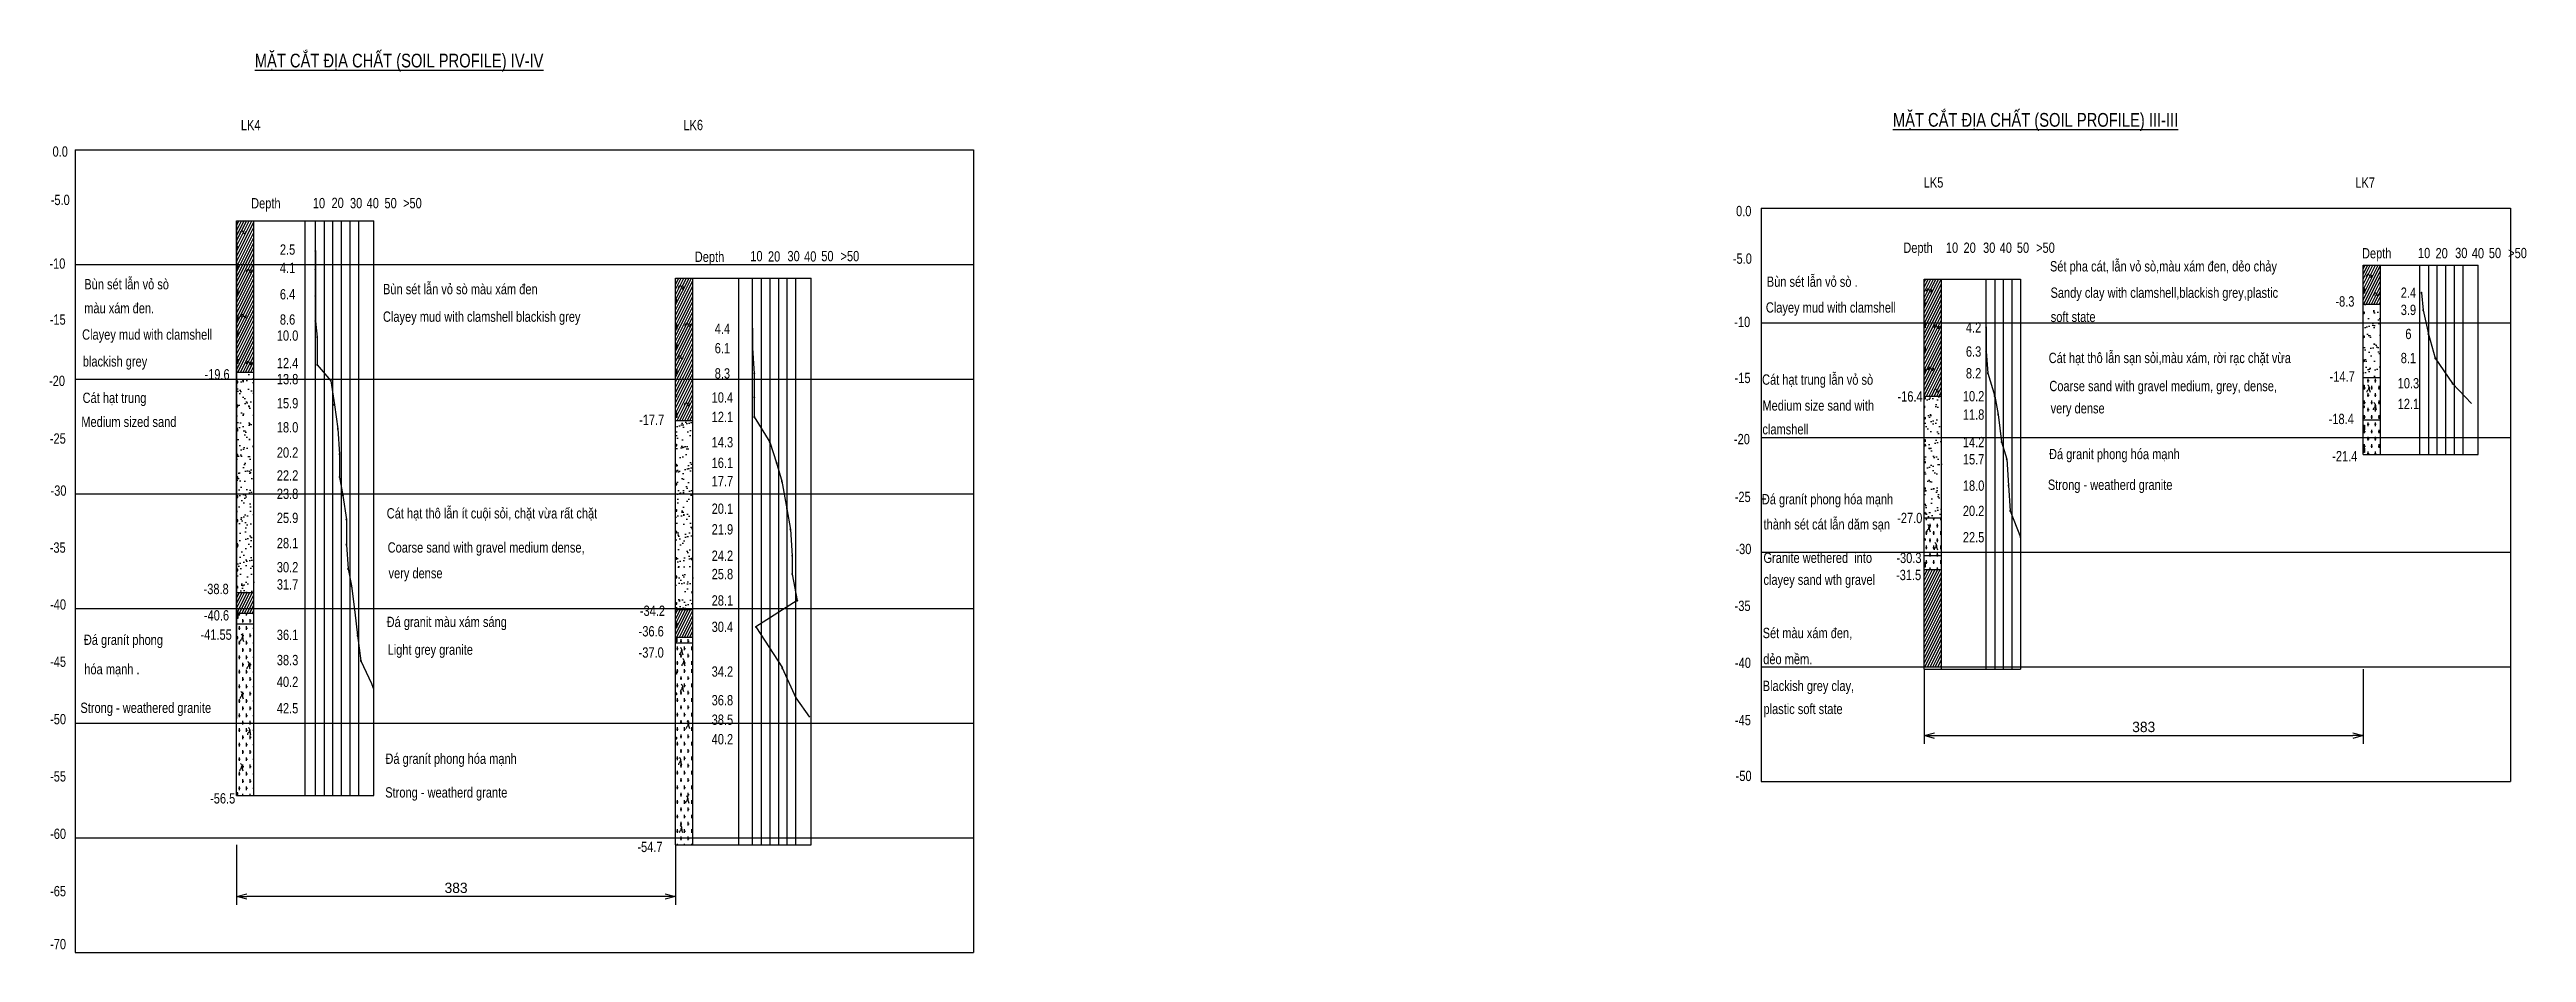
# Model space of a CAD drawing. Header units: millimetres. Extents: x -460 to 3871, y -2191 to 1614.
# Drawn here: x 1637 to 3797, y -2191 to -1403 of the extents above; entities that cross this region are included whole.
import ezdxf
from ezdxf.enums import TextEntityAlignment as Align

# ---------------------------------------------------------------- set-up
doc = ezdxf.new("R2010")
doc.units = ezdxf.units.MM
for name, color, linetype in [('03_Dimension line', 4, 'Continuous'), ('ANN-SMTEXT', 4, 'Continuous'), ('HATCH', 8, 'Continuous'), ('Layer1', 7, 'Continuous'), ('Layer3', 7, 'Continuous'), ('Layer4', 7, 'Continuous'), ('Layer5', 7, 'Continuous'), ('LEGEND', 7, 'Continuous')]:
    doc.layers.add(name, color=color, linetype=linetype)
doc.layers.add('SPT Lines', color=7, linetype='Continuous', lineweight=30)
doc.styles.add('Kich Thuoc', font='vn_vni.shx')
doc.styles.add('vn_vni', font='vn_vni.shx', dxfattribs={"width": 0.8})
doc.dimstyles.new('D500', dxfattribs={"dimscale": 6, "dimtxt": 1.5, "dimasz": 1.5, "dimexe": 1.2, "dimexo": 0, "dimgap": 0.5, "dimtad": 1, "dimdec": 0, "dimzin": 0, "dimdsep": 46, "dimtxsty": 'Kich Thuoc', "dimblk": 'OPEN30', "dimcen": 0.09, "dimclrd": 256, "dimclre": 256, "dimclrt": 256, "dimadec": 0, "dimazin": 0, "dimtfac": 1, "dimtdec": 0, "dimtmove": 0, "dimatfit": 3, "dimldrblk": 'OPEN30', "dimfxl": 1, "dimtolj": 1, "dimtzin": 0, "dimarcsym": 0})
pattern_1 = [(63.43495, (2094.3262, -2041.1649), (-1.122532, 2.245064), [])]
pattern_2 = [(0, (1118.8127, -2866.891), (3.175, 6.35), [1.5875, -4.7625]), (90, (1119.6064, -2868.4784), (-3.175, 6.35), [3.175, -9.525])]
pattern_3 = [(63.43495, (2317.833, -1112.3627), (-1.122532, 2.245064), [])]

msp = doc.modelspace()

# ---------------------------------------------------------------- texts
at = {"layer": 'ANN-SMTEXT', "color": 4, "style": 'vn_vni', "width": 0.8}
for s, p in [('%%UMAËT CAÉT ÑÒA CHAÁT (SOIL PROFILE) IV-IV', (1815.7, -1419.1)), ('%%UMAËT CAÉT ÑÒA CHAÁT (SOIL PROFILE) III-III', (3244.6, -1470.8))]:
    msp.add_text(s, height=12, dxfattribs=at).set_placement(p)
at = {"layer": 'Layer1', "color": 4, "style": 'vn_vni', "width": 0.8}
for s, p in [('LK4', (1803.6, -1473.8)), ('LK6', (2189.6, -1473.8)), ('LK5', (3271.5, -1523.9)), ('LK7', (3648, -1524))]:
    msp.add_text(s, height=9, dxfattribs=at).set_placement(p)
at = {"layer": 'LEGEND', "color": 4, "style": 'vn_vni', "width": 0.8}
for s, p in [('0.0', (1646, -1492.4)), ('-5.0', (1646, -1534.6)), ('0.0', (3114.5, -1544.3)), ('-10', (1643.5, -1590.1)), ('-5.0', (3113.3, -1585.8)), ('-8.3', (3638.9, -1623.1)), ('-15', (1643.8, -1639)), ('-10', (3113.2, -1641)), ('-19.6', (1782.8, -1686.7)), ('-14.7', (3636.5, -1688.6)), ('-20', (1643.2, -1692.4)), ('-15', (3113.5, -1689.9)), ('-16.4', (3259.6, -1706)), ('-17.7', (2161.9, -1726.4)), ('-18.4', (3635.7, -1725.6)), ('-25', (1643.9, -1742.7)), ('-20', (3112.9, -1743.2)), ('-21.4', (3638.8, -1758)), ('-30', (1644.5, -1788.1)), ('-25', (3113.6, -1793.6)), ('-27.0', (3259.3, -1812)), ('-35', (1643.8, -1837.8)), ('-30', (3114.2, -1839)), ('-31.5', (3258.3, -1861.7)), ('-30.3', (3258.6, -1846.8)), ('-38.8', (1782, -1873.9)), ('-40', (1644.1, -1887.4)), ('-40.6', (1782.3, -1896.9)), ('-34.2', (2162.6, -1892.9)), ('-35', (3113.5, -1888.6)), ('-41.55', (1782, -1913.8)), ('-36.6', (2161.5, -1910.8)), ('-45', (1644.1, -1937.4)), ('-37.0', (2161.5, -1929.3)), ('-40', (3113.8, -1938.3)), ('-50', (1644.1, -1987.4)), ('-45', (3113.8, -1988.3)), ('-55', (1644.1, -2037.4)), ('-56.5', (1787.7, -2056.5)), ('-50', (3114.4, -2036.9)), ('-60', (1644.1, -2087.4)), ('-54.7', (2160.4, -2098.9)), ('-65', (1644.1, -2137.4)), ('-70', (1644.1, -2183.6))]:
    msp.add_text(s, height=9, dxfattribs=at).set_placement(p, align=Align.MIDDLE)
for s, p in [('Depth', (1812.5, -1542)), ('Depth', (3253.7, -1580.8)), ('Depth', (3653.8, -1585.6)), ('Depth', (2199.5, -1588.7)), ('Seùt pha caùt, laãn voû soø,maøu xaùm ñen, deûo chaûy', (3381.6, -1597)), ('Buøn seùt laãn voû soø', (1667, -1612.6)), (' Buøn seùt laãn voû soø maøu xaùm ñen', (1924.9, -1616.9)), ('Buøn seùt laãn voû soø .', (3134.6, -1610.4)), ('Sandy clay with clamshell,blackish grey,plastic ', (3382.1, -1620)), ('maøu xaùm ñen.', (1666.9, -1633.5)), ('Clayey mud with clamshell blackish grey', (1927.5, -1640.9)), ('Clayey mud with clamshell', (3133.8, -1632.9)), ('soft state', (3382.3, -1641.1)), ('Clayey mud with clamshell ', (1665.1, -1656.5)), ('blackish grey ', (1665.7, -1679.9)), ('Caùt haït trung laãn voû soø', (3130.5, -1695.8)), ('Caùt haït thoâ laãn saïn soûi,maøu xaùm, rôøi raïc chaët vöøa', (3380.5, -1676.9)), ('Caùt haït trung', (1665.5, -1711.7)), ('Coarse sand with gravel medium, grey, dense, ', (3381.1, -1701.4)), ('Medium sized sand', (1664.4, -1732.6)), ('Medium size sand with ', (3130.8, -1718.4)), ('very dense', (3382.2, -1720.8)), ('clamshell', (3130.8, -1739.1)), ('Ñaù granit phong hoùa maïnh', (3380.8, -1760.7)), (' Ñaù granít phong hoùa maïnh', (3127.6, -1800.1)), ('Strong - weatherd granite ', (3379.8, -1787.5)), ('Caùt haït thoâ laãn ít cuoäi soûi, chaët vöøa raát chaët', (1930.8, -1812.4)), ('thaønh seùt caùt laãn daêm saïn', (3131.8, -1822)), ('Coarse sand with gravel medium dense, ', (1931.6, -1842.2)), (' very dense', (1929.7, -1864.6)), ('Granite wethered  into ', (3131.7, -1851.2)), ('clayey sand wth gravel', (3131.7, -1870.3)), ('Ñaù granit maøu xaùm saùng', (1930.7, -1907.1)), ('Ñaù granít phong', (1666.6, -1922.7)), ('Light grey granite', (1931.6, -1931.3)), ('Seùt maøu xaùm ñen,', (3131, -1916.8)), ('hoùa maïnh .', (1667, -1948.3)), ('deûo meàm.', (3131.5, -1939.5)), (' Blackish grey clay,', (3128.4, -1962.9)), ('Strong - weathered granite ', (1663.6, -1982)), ('plastic soft state', (3131.7, -1983)), (' Ñaù granít phong hoùa maïnh', (1927, -2026.4)), ('Strong - weatherd grante ', (1929.5, -2055.8))]:
    msp.add_text(s, height=9, dxfattribs=at).set_placement(p)
for s, p in [('10', (1871.7, -1537.4)), ('20', (1888, -1537.2)), ('30', (1904.1, -1537.4)), ('40', (1918.6, -1537.4)), ('50', (1934.2, -1537.4)), ('>50', (1953.2, -1537.4)), ('2.5', (1844.3, -1577.9)), ('10', (3296.2, -1576.3)), ('20', (3311.6, -1576.3)), ('30', (3328.6, -1576.3)), ('40', (3343.1, -1576.3)), ('50', (3358.1, -1576.3)), ('>50', (3377.7, -1576.3)), ('10', (3708, -1580.9)), ('20', (3723.3, -1581.1)), ('30', (3740.4, -1580.9)), ('40', (3754.9, -1581.1)), ('50', (3769.8, -1580.9)), ('>50', (3789.5, -1580.9)), ('4.1', (1844.3, -1593.9)), ('10', (2253.3, -1583.6)), ('20', (2268.7, -1583.9)), ('30', (2285.7, -1583.6)), ('40', (2300.2, -1583.9)), ('50', (2315.2, -1583.6)), ('>50', (2334.8, -1583.6)), ('6.4', (1844.3, -1616.9)), ('2.4', (3694.3, -1615.5)), ('8.6', (1844.3, -1638.9)), ('4.2', (3315, -1645.8)), ('3.9', (3694.3, -1630.5)), ('10.0', (1844.3, -1652.9)), ('4.4', (2223.6, -1646.9)), ('6.1', (2223.6, -1663.9)), ('6.3', (3315, -1666.8)), ('6', (3694.3, -1651.5)), ('12.4', (1844.3, -1676.9)), ('8.3', (2223.6, -1685.9)), ('8.2', (3315, -1685.8)), ('8.1', (3694.3, -1672.5)), ('13.8', (1844.3, -1690.9)), ('10.4', (2223.6, -1706.9)), ('10.2', (3315, -1705.8)), ('10.3', (3694.3, -1694.5)), ('15.9', (1844.3, -1711.9)), ('18.0', (1844.3, -1732.9)), ('12.1', (2223.6, -1723.9)), ('11.8', (3315, -1721.8)), ('12.1', (3694.3, -1712.5)), ('14.3', (2223.6, -1745.9)), ('14.2', (3315, -1745.8)), ('20.2', (1844.3, -1754.9)), ('22.2', (1844.3, -1774.9)), ('16.1', (2223.6, -1763.9)), ('15.7', (3315, -1760.8)), ('23.8', (1844.3, -1790.9)), ('17.7', (2223.6, -1779.9)), ('18.0', (3315, -1783.8)), ('25.9', (1844.3, -1811.9)), ('20.1', (2223.6, -1803.9)), ('20.2', (3315, -1805.8)), ('28.1', (1844.3, -1833.9)), ('21.9', (2223.6, -1821.9)), ('22.5', (3315, -1828.8)), ('30.2', (1844.3, -1854.9)), ('24.2', (2223.6, -1844.9)), ('25.8', (2223.6, -1860.9)), ('31.7', (1844.3, -1869.9)), ('28.1', (2223.6, -1883.9)), ('36.1', (1844.3, -1913.9)), ('30.4', (2223.6, -1906.9)), ('38.3', (1844.3, -1935.9)), ('34.2', (2223.6, -1945.9)), ('40.2', (1844.3, -1954.9)), ('42.5', (1844.3, -1977.9)), ('36.8', (2223.6, -1970.9)), ('38.5', (2223.6, -1987.9)), ('40.2', (2223.6, -2004.9))]:
    msp.add_text(s, height=9, dxfattribs=at).set_placement(p, align=Align.MIDDLE_CENTER)

# ---------------------------------------------------------------- blocks, each defined once
blk = doc.blocks.new('WeaSym')
at = {"layer": 'Layer5'}
for points, knots in [([(0.3, 0.4), (0.2, 0.4), (0.1, 0.3), (-0.1, 0.2), (-0.3, -0.1), (-0.2, -0.6), (-1, -0.9), (-1.6, -1.2), (-1.6, -1.6), (-1.7, -1.7)], [0, 0, 0, 0, 0.248602, 0.391484, 0.732345, 1.135543, 1.988104, 2.650597, 3.069283, 3.069283, 3.069283, 3.069283]), ([(-1, 1.5), (-0.7, 1.4), (-0.1, 1.2), (0.4, 0.2), (0.4, -0.8), (0.9, -1.4), (1.1, -1.7)], [0, 0, 0, 0, 0.980013, 1.868212, 3.088691, 4.043605, 4.043605, 4.043605, 4.043605])]:
    blk.add_open_spline(points, degree=3, knots=knots, dxfattribs=at)
blk = doc.blocks.new('Mud')
at = {"layer": 'Layer1'}
blk.add_open_spline([(-2.5, -0.5), (-2.3, -0.2), (-2, 0.3), (-1.2, 0.8), (-0.4, 0.4), (0.1, -0.1), (0.7, -0.7), (1.5, -0.9), (2, -0.3), (2.3, 0.1), (2.4, 0.3)], degree=3, knots=[0, 0, 0, 0, 1.010535, 1.796684, 2.438777, 3.51977, 4.07449, 5.00931, 5.585625, 6.332998, 6.332998, 6.332998, 6.332998], dxfattribs=at)
blk = doc.blocks.new('_Open30')
at = {"color": 0, "linetype": 'ByBlock', "lineweight": -2}
for p, q in [((-1, 0.27), (0, 0)), ((0, 0), (-1, -0.27)), ((0, 0), (-1, 0))]:
    blk.add_line(p, q, dxfattribs=at)
blk = doc.blocks.new('*D26')
at = {"layer": '03_Dimension line', "lineweight": -2, "transparency": 16777216}
for p, q in [((1799.8, -2096.9), (1799.8, -2149.3)), ((2182.8, -2096.9), (2182.8, -2149.3)), ((2173.8, -2142.1), (1808.8, -2142.1))]:
    blk.add_line(p, q, dxfattribs=at)
at = {"layer": 'DEFPOINTS', "color": 0, "transparency": 16777216}
for p in [(1799.8, -2096.9), (2182.8, -2096.9), (1799.8, -2142.1)]:
    blk.add_point(p, dxfattribs=at)
at = {"layer": '03_Dimension line', "lineweight": -2, "transparency": 16777216, "xscale": 9, "yscale": 9, "zscale": 9, "rotation": 180}
blk.add_blockref('_Open30', (1799.8, -2142.1), dxfattribs=at)
at = {"layer": '03_Dimension line', "lineweight": -2, "transparency": 16777216, "xscale": 9, "yscale": 9, "zscale": 9}
blk.add_blockref('_Open30', (2182.8, -2142.1), dxfattribs=at)
at = {"layer": '03_Dimension line', "transparency": 16777216, "insert": (1991.3, -2134.6), "char_height": 9, "attachment_point": 5, "style": 'Kich Thuoc'}
blk.add_mtext('\\A1;383', dxfattribs=at)
blk = doc.blocks.new('*D27')
at = {"layer": '03_Dimension line', "lineweight": -2, "transparency": 16777216}
for p, q in [((3271.9, -1943.8), (3271.9, -2009)), ((3654.9, -1943.8), (3654.9, -2009)), ((3280.9, -2001.8), (3645.9, -2001.8))]:
    blk.add_line(p, q, dxfattribs=at)
at = {"layer": 'DEFPOINTS', "color": 0, "transparency": 16777216}
for p in [(3271.9, -1943.8), (3654.9, -1943.8), (3654.9, -2001.8)]:
    blk.add_point(p, dxfattribs=at)
at = {"layer": '03_Dimension line', "lineweight": -2, "transparency": 16777216, "xscale": 9, "yscale": 9, "zscale": 9, "rotation": 180}
blk.add_blockref('_Open30', (3271.9, -2001.8), dxfattribs=at)
at = {"layer": '03_Dimension line', "lineweight": -2, "transparency": 16777216, "xscale": 9, "yscale": 9, "zscale": 9}
blk.add_blockref('_Open30', (3654.9, -2001.8), dxfattribs=at)
at = {"layer": '03_Dimension line', "transparency": 16777216, "insert": (3463.4, -1994.3), "char_height": 9, "attachment_point": 5, "style": 'Kich Thuoc'}
blk.add_mtext('\\A1;383', dxfattribs=at)

# ---------------------------------------------------------------- dimensions: what is measured, and where the dimension line sits
at = {"layer": '03_Dimension line', "color": 4}
for base, p1, p2, picture, middle in [((3654.9, -2001.8), (3271.9, -1943.8), (3654.9, -1943.8), '*D27', (3463.4, -1994.3)), ((1799.8, -2142.1), (2182.8, -2096.9), (1799.8, -2096.9), '*D26', (1991.3, -2134.6))]:
    dim = msp.add_linear_dim(base=base, p1=p1, p2=p2, dimstyle='D500', dxfattribs=at)
    dim.commit()
    dim.dimension.update_dxf_attribs({"geometry": picture, "text_midpoint": middle})

# ---------------------------------------------------------------- hatches: boundary and pattern name
at = {"layer": 'HATCH'}
h = msp.add_hatch(dxfattribs=at)
h.set_pattern_fill('ANSI31', color=256, scale=0.5, style=0)
h.set_pattern_definition(pattern_1)
h.paths.add_polyline_path([(1814.8, -1552.9), (1799.8, -1552.9), (1799.8, -1578.9), (1814.8, -1578.9)])
h.paths.add_polyline_path([(1814.8, -1578.9), (1799.8, -1578.9), (1799.8, -1590.4), (1800.8, -1590.4), (1800.8, -1594.4), (1799.8, -1594.4), (1799.8, -1612.9), (1800.8, -1612.9), (1800.8, -1616.9), (1799.8, -1616.9), (1799.8, -1635.4), (1800.8, -1635.4), (1800.8, -1639.4), (1799.8, -1639.4), (1799.8, -1649.4), (1800.8, -1649.4), (1800.8, -1653.4), (1799.8, -1653.4), (1799.8, -1673.4), (1800.8, -1673.4), (1800.8, -1677.4), (1799.8, -1677.4), (1799.8, -1684.9), (1814.8, -1684.9)])
h = msp.add_hatch(dxfattribs=at)
h.set_pattern_fill('ANSI31', color=256, scale=0.5, style=0)
h.set_pattern_definition(pattern_3)
h.paths.add_polyline_path([(3669.9, -1591.5), (3654.9, -1591.5), (3654.9, -1612), (3655.9, -1612), (3655.9, -1616), (3654.9, -1616), (3654.9, -1625.5), (3669.9, -1625.5)])
h = msp.add_hatch(dxfattribs=at)
h.set_pattern_fill('ANSI31', color=256, scale=0.5, style=0)
h.set_pattern_definition(pattern_1)
h.paths.add_polyline_path([(2197.8, -1602.9), (2182.8, -1602.9), (2182.8, -1623.9), (2197.8, -1623.9)])
h.paths.add_polyline_path([(2197.8, -1623.9), (2182.8, -1623.9), (2182.8, -1643.4), (2183.8, -1643.4), (2183.8, -1647.4), (2182.8, -1647.4), (2182.8, -1660.4), (2183.8, -1660.4), (2183.8, -1664.4), (2182.8, -1664.4), (2182.8, -1682.4), (2183.8, -1682.4), (2183.8, -1686.4), (2182.8, -1686.4), (2182.8, -1688.9), (2197.8, -1688.9)])
h = msp.add_hatch(dxfattribs=at)
h.set_pattern_fill('ANSI31', color=256, scale=0.5, style=0)
h.set_pattern_definition(pattern_3)
h.paths.add_polyline_path([(3286.9, -1603.8), (3271.9, -1603.8), (3271.9, -1627.8), (3286.9, -1627.8)])
h.paths.add_polyline_path([(3286.9, -1627.8), (3271.9, -1627.8), (3271.9, -1642.3), (3272.9, -1642.3), (3272.9, -1646.3), (3271.9, -1646.3), (3271.9, -1663.3), (3272.9, -1663.3), (3272.9, -1667.3), (3271.9, -1667.3), (3271.9, -1681.8), (3272.9, -1681.8), (3272.9, -1685.8), (3271.9, -1685.8), (3271.9, -1705.8), (3286.9, -1705.8)])
h = msp.add_hatch(dxfattribs=at)
h.set_pattern_fill('ANSI31', color=256, scale=0.5, style=0)
h.set_pattern_definition(pattern_1)
h.paths.add_polyline_path([(2197.8, -1688.9), (2182.8, -1688.9), (2182.8, -1718.9), (2197.8, -1718.9)])
h.paths.add_polyline_path([(2197.8, -1718.9), (2182.8, -1718.9), (2182.8, -1720.4), (2183.8, -1720.4), (2183.8, -1724.4), (2182.8, -1724.4), (2182.8, -1726.9), (2197.8, -1726.9)])
h = msp.add_hatch(dxfattribs=at)
h.set_pattern_fill('ANSI31', color=256, scale=0.5, style=0)
h.set_pattern_definition(pattern_3)
h.paths.add_polyline_path([(3271.9, -1941.8), (3286.9, -1941.8), (3286.9, -1856.8), (3271.9, -1856.8)])
h.paths.add_polyline_path([(3240.8, -1868.4), (3275.8, -1868.4), (3275.8, -1854.9), (3240.8, -1854.9)], flags=9)
h = msp.add_hatch(dxfattribs=at)
h.set_pattern_fill('ANSI31', color=256, scale=0.5, style=0)
h.set_pattern_definition(pattern_1)
h.paths.add_polyline_path([(2197.8, -1891.9), (2182.8, -1891.9), (2182.8, -1903.4), (2183.8, -1903.4), (2183.8, -1907.4), (2182.8, -1907.4), (2182.8, -1915.9), (2183.8, -1915.9), (2197.8, -1915.9)])
at = {"layer": 'Layer3'}
h = msp.add_hatch(dxfattribs=at)
h.set_pattern_fill('AR-SAND', color=256, scale=0.15, style=0)
h.set_pattern_definition([(56.9112, (2343.869, -1971.525), (-0.240005, 14.682397), [0, -8.415734, 0, -9.412334, 0, -8.997084]), (14.7514, (2343.869, -1971.525), (6.74285, 21.50475), [0, -3.203046, 0, -5.35143, 0, -2.05073]), (308.12634, (2339.183, -1971.525), (11.864886, 0.043116), [0, -2.60231, 0, -9.36832, 0, -12.230863]), (298.6193, (2339.183, -1971.525), (11.45335, 6.68788), [0, -1.46613, 0, -6.920125, 0, -7.91709])])
h.paths.add_polyline_path([(3669.9, -1625.5), (3654.9, -1625.5), (3654.9, -1658.5), (3669.9, -1658.5)])
h.paths.add_polyline_path([(3669.9, -1658.5), (3654.9, -1658.5), (3654.9, -1689.5), (3669.9, -1689.5)])
h = msp.add_hatch(dxfattribs=at)
h.set_pattern_fill('AR-SAND', color=256, scale=0.15, style=0)
h.set_pattern_definition([(56.9112, (1118.813, -1932.891), (-0.240005, 14.6824), [0, -8.41573, 0, -9.41233, 0, -8.99708]), (14.7514, (1118.813, -1932.89), (6.74285, 21.50475), [0, -3.20305, 0, -5.35143, 0, -2.05073]), (308.1263, (1114.126, -1932.891), (11.86489, 0.04312), [0, -2.60231, 0, -9.36832, 0, -12.23086]), (298.6193, (1114.126, -1932.891), (11.45335, 6.68788), [0, -1.46613, 0, -6.920125, 0, -7.91709])])
h.paths.add_polyline_path([(1814.8, -1684.9), (1799.8, -1684.9), (1799.8, -1876.9), (1814.8, -1876.9)])
h = msp.add_hatch(dxfattribs=at)
h.set_pattern_fill('AR-SAND', color=256, scale=0.15, style=0)
h.set_pattern_definition([(56.9112, (2380.8774, -1983.766), (-0.240005, 14.6824), [0, -8.415734, 0, -9.412334, 0, -8.997084]), (14.7514, (2380.877, -1983.766), (6.74285, 21.50475), [0, -3.203046, 0, -5.35143, 0, -2.05073]), (308.1263, (2376.191, -1983.766), (11.86489, 0.04312), [0, -2.60231, 0, -9.36832, 0, -12.23086]), (298.6193, (2376.191, -1983.766), (11.45335, 6.68788), [0, -1.46613, 0, -6.920125, 0, -7.91709])])
h.paths.add_polyline_path([(3286.9, -1705.8), (3271.9, -1705.8), (3271.9, -1811.8), (3286.9, -1811.8)])
h = msp.add_hatch(dxfattribs=at)
h.set_pattern_fill('AR-SAND', color=256, scale=0.15, style=0)
h.set_pattern_definition([(56.9112, (1081.813, -1982.891), (-0.240005, 14.6824), [0, -8.415734, 0, -9.412334, 0, -8.997084]), (14.7514, (1081.813, -1982.89), (6.74285, 21.50475), [0, -3.203046, 0, -5.35143, 0, -2.05073]), (308.1263, (1077.126, -1982.891), (11.864886, 0.043116), [0, -2.60231, 0, -9.36832, 0, -12.23086]), (298.6193, (1077.126, -1982.891), (11.45335, 6.68788), [0, -1.46613, 0, -6.920125, 0, -7.91709])])
h.paths.add_polyline_path([(2197.8, -1726.9), (2182.8, -1726.9), (2182.8, -1891.9), (2197.8, -1891.9)])
at = {"layer": 'Layer4'}
h = msp.add_hatch(dxfattribs=at)
h.set_pattern_fill('ANSI31', color=256, scale=0.5, style=0)
h.set_pattern_definition([(63.43495, (1118.8127, -1932.8909), (-1.122532, 2.245064), [])])
h.paths.add_polyline_path([(1814.8, -1876.9), (1799.8, -1876.9), (1799.8, -1892.9), (1814.8, -1892.9)])
h = msp.add_hatch(dxfattribs=at)
h.set_pattern_fill('ANSI31', color=256, scale=0.5, style=0)
h.set_pattern_definition([(63.43495, (1118.8127, -2866.8909), (-1.122532, 2.245064), [])])
h.paths.add_polyline_path([(1814.8, -1892.9), (1799.8, -1892.9), (1799.8, -1893.1), (1800.8, -1893.1), (1800.8, -1894.9), (1814.8, -1894.9)])
at = {"layer": 'Layer5'}
h = msp.add_hatch(dxfattribs=at)
h.set_pattern_fill('CROSS', color=256, scale=0.5, style=0)
h.set_pattern_definition([(0, (2343.869, -1971.525), (3.175, 6.35), [1.5875, -4.7625]), (90, (2344.6627, -1973.1127), (-3.175, 6.35), [3.175, -9.525])])
h.paths.add_polyline_path([(3669.9, -1689.5), (3654.9, -1689.5), (3654.9, -1731), (3655.9, -1731), (3655.9, -1735), (3654.9, -1735), (3654.9, -1751), (3655.9, -1751), (3655.9, -1755), (3654.9, -1755), (3654.9, -1756.5), (3669.9, -1756.5)])
h = msp.add_hatch(dxfattribs=at)
h.set_pattern_fill('CROSS', color=256, scale=0.5, style=0)
h.set_pattern_definition([(0, (2380.8774, -1983.766), (3.175, 6.35), [1.5875, -4.7625]), (90, (2381.6712, -1985.3534), (-3.175, 6.35), [3.175, -9.525])])
h.paths.add_polyline_path([(3286.9, -1811.8), (3271.9, -1811.8), (3271.9, -1844.8), (3286.9, -1844.8)])
h.paths.add_polyline_path([(3286.9, -1844.8), (3271.9, -1844.8), (3271.9, -1850.8), (3272.9, -1850.8), (3272.9, -1854.8), (3271.9, -1854.8), (3271.9, -1856.8), (3286.9, -1856.8)])
h = msp.add_hatch(dxfattribs=at)
h.set_pattern_fill('CROSS', color=256, scale=0.5, style=0)
h.set_pattern_definition(pattern_2)
h.paths.add_polyline_path([(1814.8, -1894.9), (1800.8, -1894.9), (1800.8, -1897.1), (1800.8, -1899.6), (1799.8, -1899.6), (1799.8, -1904.4), (1814.8, -1904.4)])
h = msp.add_hatch(dxfattribs=at)
h.set_pattern_fill('CROSS', color=256, scale=0.5, style=0)
h.set_pattern_definition(pattern_2)
h.paths.add_polyline_path([(1814.8, -1904.4), (1799.8, -1904.4), (1799.8, -2053.9), (1814.8, -2053.9)])
h = msp.add_hatch(dxfattribs=at)
h.set_pattern_fill('CROSS', color=256, scale=0.5, style=0)
h.set_pattern_definition([(0, (1081.8127, -1982.891), (3.175, 6.35), [1.5875, -4.7625]), (90, (1082.6064, -1984.4784), (-3.175, 6.35), [3.175, -9.525])])
h.paths.add_polyline_path([(2197.8, -1915.9), (2183.8, -1915.9), (2183.8, -1919.9), (2182.8, -1919.9), (2182.8, -1921), (2197.8, -1921)])
h.paths.add_polyline_path([(2197.8, -1921), (2182.8, -1921), (2182.8, -1942.9), (2197.8, -1942.9)])
h = msp.add_hatch(dxfattribs=at)
h.set_pattern_fill('CROSS', color=256, scale=0.5, style=0)
h.set_pattern_definition([(0, (1081.8127, -2916.891), (3.175, 6.35), [1.5875, -4.7625]), (90, (1082.6064, -2918.4784), (-3.175, 6.35), [3.175, -9.525])])
h.paths.add_polyline_path([(2197.8, -1942.9), (2182.8, -1942.9), (2182.8, -2096.9), (2197.8, -2096.9)])

# ---------------------------------------------------------------- linework, layer by layer
at = {"color": 5}
for p, q in [((1659, -1490.9), (2442.5, -1490.9)), ((2442.5, -1490.9), (2442.5, -2190.9)), ((3129.6, -1541.8), (3783.3, -1541.8)), ((3783.3, -1541.8), (3783.3, -2041.8)), ((1659, -1590.9), (2442.5, -1590.9)), ((3129.6, -1641.8), (3783.3, -1641.8)), ((1659, -1690.9), (2442.5, -1690.9)), ((3129.6, -1741.8), (3783.3, -1741.8)), ((1659, -1790.9), (2442.5, -1790.9)), ((3129.6, -1841.8), (3783.3, -1841.8)), ((1659, -1890.9), (2442.5, -1890.9)), ((1659, -1990.9), (2442.5, -1990.9)), ((3129.6, -2041.8), (3783.3, -2041.8)), ((1659, -2090.9), (2442.5, -2090.9)), ((1659, -2190.9), (2442.5, -2190.9))]:
    msp.add_line(p, q, dxfattribs=at)
for p, q in [((1799.8, -1892.9), (1799.8, -1552.9)), ((1799.8, -1552.9), (1919.6, -1552.9)), ((1814.8, -1892.9), (1814.8, -1552.9)), ((1859.6, -1894.3), (1859.6, -1552.9)), ((1859.6, -1894.3), (1859.6, -1554.3)), ((1919.6, -1894.3), (1919.6, -1552.9)), ((1799.8, -1594.4), (1799.8, -1590.4)), ((1799.8, -1590.4), (1800.8, -1590.4)), ((1800.8, -1594.4), (1799.8, -1594.4)), ((1800.8, -1590.4), (1800.8, -1594.4)), ((3654.9, -1756.5), (3654.9, -1591.5)), ((3654.9, -1591.5), (3755.2, -1591.5)), ((3654.9, -1756.5), (3654.9, -1591.8)), ((3654.9, -1756.5), (3654.9, -1592.5)), ((3669.9, -1756.5), (3669.9, -1591.5)), ((3704.2, -1756.7), (3704.2, -1591.7)), ((3704.2, -1756.7), (3704.2, -1591.7)), ((3755.2, -1756.7), (3755.2, -1591.5)), ((1799.8, -1616.9), (1799.8, -1612.9)), ((1799.8, -1612.9), (1800.8, -1612.9)), ((1800.8, -1616.9), (1799.8, -1616.9)), ((1800.8, -1612.9), (1800.8, -1616.9)), ((2182.8, -2090.9), (2182.8, -1602.9)), ((2182.8, -1942.9), (2182.8, -1602.9)), ((2182.8, -1602.9), (2300.9, -1602.9)), ((2182.8, -1894.9), (2182.8, -1602.9)), ((2197.8, -1942.9), (2197.8, -1602.9)), ((2238, -1942.9), (2238, -1602.9)), ((2300.9, -1942.9), (2300.9, -1602.9)), ((3271.9, -1603.8), (3355.9, -1603.8)), ((3325.9, -1943.7), (3325.9, -1603.7)), ((3325.9, -1943.7), (3325.9, -1603.7)), ((3355.9, -1603.7), (3355.9, -1943.7)), ((3654.9, -1616), (3654.9, -1612)), ((3654.9, -1612), (3655.9, -1612)), ((3655.9, -1616), (3654.9, -1616)), ((3655.9, -1612), (3655.9, -1616)), ((1799.8, -1639.4), (1799.8, -1635.4)), ((1799.8, -1635.4), (1800.8, -1635.4)), ((1800.8, -1639.4), (1799.8, -1639.4)), ((1800.8, -1635.4), (1800.8, -1639.4)), ((1799.8, -1653.4), (1799.8, -1649.4)), ((1799.8, -1649.4), (1800.8, -1649.4)), ((1800.8, -1653.4), (1799.8, -1653.4)), ((1800.8, -1649.4), (1800.8, -1653.4)), ((2182.8, -1647.4), (2182.8, -1643.4)), ((2182.8, -1643.4), (2183.8, -1643.4)), ((2183.8, -1647.4), (2182.8, -1647.4)), ((2182.8, -1664.4), (2182.8, -1660.4)), ((2182.8, -1660.4), (2183.8, -1660.4)), ((2183.8, -1643.4), (2183.8, -1647.4)), ((2183.8, -1660.4), (2183.8, -1664.4)), ((3271.9, -1646.3), (3271.9, -1642.3)), ((3271.9, -1642.3), (3272.9, -1642.3)), ((3272.9, -1646.3), (3271.9, -1646.3)), ((3271.9, -1667.3), (3271.9, -1663.3)), ((3271.9, -1663.3), (3272.9, -1663.3)), ((3272.9, -1642.3), (3272.9, -1646.3)), ((3272.9, -1663.3), (3272.9, -1667.3)), ((1799.8, -1677.4), (1799.8, -1673.4)), ((1799.8, -1673.4), (1800.8, -1673.4)), ((1800.8, -1677.4), (1799.8, -1677.4)), ((1800.8, -1673.4), (1800.8, -1677.4)), ((2183.8, -1664.4), (2182.8, -1664.4)), ((2182.8, -1686.4), (2182.8, -1682.4)), ((2182.8, -1682.4), (2183.8, -1682.4)), ((2183.8, -1682.4), (2183.8, -1686.4)), ((3272.9, -1667.3), (3271.9, -1667.3)), ((3271.9, -1685.8), (3271.9, -1681.8)), ((3271.9, -1681.8), (3272.9, -1681.8)), ((3272.9, -1681.8), (3272.9, -1685.8)), ((2183.8, -1686.4), (2182.8, -1686.4)), ((3272.9, -1685.8), (3271.9, -1685.8)), ((2182.8, -1724.4), (2182.8, -1720.4)), ((2182.8, -1720.4), (2183.8, -1720.4)), ((2183.8, -1724.4), (2182.8, -1724.4)), ((2183.8, -1720.4), (2183.8, -1724.4)), ((3654.9, -1735), (3654.9, -1731)), ((3654.9, -1731), (3655.9, -1731)), ((3655.9, -1735), (3654.9, -1735)), ((3655.9, -1731), (3655.9, -1735)), ((3654.9, -1755), (3654.9, -1751)), ((3654.9, -1751), (3655.9, -1751)), ((3655.9, -1755), (3654.9, -1755)), ((3655.9, -1751), (3655.9, -1755)), ((3271.9, -1854.8), (3271.9, -1850.8)), ((3271.9, -1850.8), (3272.9, -1850.8)), ((3272.9, -1854.8), (3271.9, -1854.8)), ((3272.9, -1850.8), (3272.9, -1854.8)), ((1799.8, -2053.9), (1799.8, -1892.9)), ((1799.8, -1897.1), (1799.8, -1893.1)), ((1799.8, -1893.1), (1800.8, -1893.1)), ((1799.8, -1899.6), (1799.8, -1895.6)), ((1799.8, -1895.6), (1800.8, -1895.6)), ((1800.8, -1897.1), (1799.8, -1897.1)), ((1800.8, -1899.6), (1799.8, -1899.6)), ((1800.8, -1893.1), (1800.8, -1897.1)), ((1800.8, -1895.6), (1800.8, -1899.6)), ((1814.8, -2053.9), (1814.8, -1892.9)), ((1859.6, -2053.9), (1859.6, -1894.3)), ((1859.6, -2053.9), (1859.6, -1894.3)), ((1919.6, -2053.9), (1919.6, -1894.3)), ((2182.8, -1907.4), (2182.8, -1903.4)), ((2182.8, -1903.4), (2183.8, -1903.4)), ((2183.8, -1907.4), (2182.8, -1907.4)), ((2182.8, -1919.9), (2182.8, -1915.9)), ((2182.8, -1915.9), (2183.8, -1915.9)), ((2183.8, -1919.9), (2182.8, -1919.9)), ((2183.8, -1903.4), (2183.8, -1907.4)), ((2183.8, -1915.9), (2183.8, -1919.9)), ((2182.8, -2096.9), (2182.8, -1942.9)), ((2197.8, -2096.9), (2197.8, -1942.9)), ((2238, -2096.9), (2238, -1942.9)), ((2300.9, -2096.9), (2300.9, -1942.9)), ((3271.9, -1943.8), (3355.9, -1943.7))]:
    msp.add_line(p, q)
at = {"color": 8}
for p, q in [((1868.6, -1894.3), (1868.6, -1552.9)), ((1876.1, -1552.9), (1876.1, -1894.3)), ((1883.6, -1552.9), (1883.6, -1894.3)), ((1891.1, -1552.9), (1891.1, -1894.3)), ((1898.6, -1552.9), (1898.6, -1894.3)), ((1906.1, -1552.9), (1906.1, -1894.3)), ((3711.7, -1591.7), (3711.7, -1756.7)), ((3719.2, -1591.7), (3719.2, -1756.7)), ((3726.7, -1591.7), (3726.7, -1756.7)), ((3734.2, -1591.7), (3734.2, -1756.7)), ((3741.7, -1591.7), (3741.7, -1756.7)), ((2249.9, -1942.9), (2249.9, -1602.9)), ((2257.4, -1602.9), (2257.4, -1942.9)), ((2264.9, -1602.9), (2264.9, -1942.9)), ((2272.4, -1602.9), (2272.4, -1942.9)), ((2279.9, -1602.9), (2279.9, -1942.9)), ((2287.4, -1602.9), (2287.4, -1942.9)), ((3333.4, -1603.7), (3333.4, -1943.7)), ((3340.9, -1603.7), (3340.9, -1943.7)), ((3348.4, -1603.7), (3348.4, -1943.7)), ((1868.6, -2053.9), (1868.6, -1894.3)), ((1876.1, -1894.3), (1876.1, -2053.9)), ((1883.6, -1894.3), (1883.6, -2053.9)), ((1891.1, -1894.3), (1891.1, -2053.9)), ((1898.6, -1894.3), (1898.6, -2053.9)), ((1906.1, -1894.3), (1906.1, -2053.9)), ((2249.9, -2096.9), (2249.9, -1942.9)), ((2257.4, -1942.9), (2257.4, -2096.9)), ((2264.9, -1942.9), (2264.9, -2096.9)), ((2272.4, -1942.9), (2272.4, -2096.9)), ((2279.9, -1942.9), (2279.9, -2096.9)), ((2287.4, -1942.9), (2287.4, -2096.9))]:
    msp.add_line(p, q, dxfattribs=at)
for points in [[(1799.8, -1590.4), (1800.8, -1590.4), (1799.8, -1594.4), (1800.8, -1594.4)], [(1799.8, -1612.9), (1800.8, -1612.9), (1799.8, -1616.9), (1800.8, -1616.9)], [(3654.9, -1612), (3655.9, -1612), (3654.9, -1616), (3655.9, -1616)], [(1799.8, -1635.4), (1800.8, -1635.4), (1799.8, -1639.4), (1800.8, -1639.4)], [(1799.8, -1649.4), (1800.8, -1649.4), (1799.8, -1653.4), (1800.8, -1653.4)], [(2182.8, -1643.4), (2183.8, -1643.4), (2182.8, -1647.4), (2183.8, -1647.4)], [(2182.8, -1660.4), (2183.8, -1660.4), (2182.8, -1664.4), (2183.8, -1664.4)], [(3271.9, -1642.3), (3272.9, -1642.3), (3271.9, -1646.3), (3272.9, -1646.3)], [(3271.9, -1663.3), (3272.9, -1663.3), (3271.9, -1667.3), (3272.9, -1667.3)], [(1799.8, -1673.4), (1800.8, -1673.4), (1799.8, -1677.4), (1800.8, -1677.4)], [(2182.8, -1682.4), (2183.8, -1682.4), (2182.8, -1686.4), (2183.8, -1686.4)], [(3271.9, -1681.8), (3272.9, -1681.8), (3271.9, -1685.8), (3272.9, -1685.8)], [(2182.8, -1720.4), (2183.8, -1720.4), (2182.8, -1724.4), (2183.8, -1724.4)], [(3654.9, -1731), (3655.9, -1731), (3654.9, -1735), (3655.9, -1735)], [(3654.9, -1751), (3655.9, -1751), (3654.9, -1755), (3655.9, -1755)], [(3271.9, -1850.8), (3272.9, -1850.8), (3271.9, -1854.8), (3272.9, -1854.8)], [(1799.8, -1893.1), (1800.8, -1893.1), (1799.8, -1897.1), (1800.8, -1897.1)], [(1799.8, -1895.6), (1800.8, -1895.6), (1799.8, -1899.6), (1800.8, -1899.6)], [(2182.8, -1903.4), (2183.8, -1903.4), (2182.8, -1907.4), (2183.8, -1907.4)], [(2182.8, -1915.9), (2183.8, -1915.9), (2182.8, -1919.9), (2183.8, -1919.9)]]:
    msp.add_solid(points)
at = {"layer": 'Layer1'}
for p, q in [((1659, -1490.9), (1659, -2190.9)), ((1659, -1520.2), (1659, -2170.1)), ((1799.8, -1552.9), (1799.8, -1986.9)), ((3129.6, -1541.8), (3129.6, -2041.8)), ((2182.8, -1608.4), (2182.8, -1602.9))]:
    msp.add_line(p, q, dxfattribs=at)
at = {"layer": 'Layer1', "color": 0}
for p, q in [((3271.9, -1943.8), (3271.9, -1603.8)), ((3286.9, -1943.8), (3286.9, -1603.8))]:
    msp.add_line(p, q, dxfattribs=at)
at = {"layer": 'Layer1', "color": 5}
for p, q in [((3271.9, -1856.8), (3286.9, -1856.8)), ((3129.6, -1941.8), (3783.3, -1941.8))]:
    msp.add_line(p, q, dxfattribs=at)
at = {"layer": 'LEGEND'}
for p, q in [((3654.9, -1625.5), (3669.9, -1625.5)), ((1799.8, -1684.9), (1814.8, -1684.9)), ((3271.9, -1705.8), (3286.9, -1705.8)), ((3654.9, -1689.5), (3669.9, -1689.5)), ((2182.8, -1726.9), (2197.8, -1726.9)), ((3654.9, -1726.5), (3669.9, -1726.5)), ((3654.9, -1756.5), (3755.2, -1756.5)), ((3654.9, -1756.5), (3669.9, -1756.5)), ((3271.9, -1811.8), (3286.9, -1811.8)), ((3271.9, -1844.8), (3286.9, -1844.8)), ((1799.8, -1876.9), (1814.8, -1876.9)), ((1799.8, -1894.9), (1814.8, -1894.9)), ((2182.8, -1891.9), (2197.8, -1891.9)), ((1799.8, -1904.4), (1814.8, -1904.4)), ((2182.8, -1915.9), (2197.8, -1915.9)), ((2182.8, -1921), (2197.8, -1921)), ((1799.8, -2053.9), (1919.6, -2053.9)), ((2182.8, -2096.9), (2197.8, -2096.9)), ((2197.8, -2096.9), (2300.9, -2096.9))]:
    msp.add_line(p, q, dxfattribs=at)
for centre, start_param, end_param in [((1800.6, -1575.9), 4.712389, 7.853982), ((1800.6, -1575.9), 1.570796, 4.712389), ((2183.6, -1622.4), -1.570796, 1.570796), ((2183.6, -1622.4), 1.570796, 4.712389), ((3272.6, -1624.8), -1.570796, 1.570796), ((3272.6, -1624.8), 1.570796, 4.712389), ((3655.6, -1633), -1.570796, 1.570796), ((3655.6, -1633), 1.570796, 4.712389), ((3655.6, -1654), -1.570796, 1.570796), ((3655.6, -1654), 1.570796, 4.712389), ((3655.6, -1675), -1.570796, 1.570796), ((3655.6, -1675), 1.570796, 4.712389), ((1800.6, -1693.4), 4.712389, 7.853982), ((1800.6, -1693.4), 1.570796, 4.712389), ((2183.6, -1705.4), -1.570796, 1.570796), ((2183.6, -1705.4), 1.570796, 4.712389), ((3272.6, -1707.3), -1.570796, 1.570796), ((3655.6, -1697), -1.570796, 1.570796), ((3655.6, -1697), 1.570796, 4.712389), ((1800.6, -1714.4), 4.712389, 7.853982), ((1800.6, -1714.4), 1.570796, 4.712389), ((3272.6, -1707.3), 1.570796, 4.712389), ((3272.6, -1724.8), -1.570796, 1.570796), ((3272.6, -1724.8), 1.570796, 4.712389), ((3655.6, -1715), -1.570796, 1.570796), ((3655.6, -1715), 1.570796, 4.712389), ((1800.6, -1735.4), 4.712389, 7.853982), ((1800.6, -1735.4), 1.570796, 4.712389), ((2183.6, -1748.4), -1.570796, 1.570796), ((2183.6, -1748.4), 1.570796, 4.712389), ((3272.6, -1748.3), -1.570796, 1.570796), ((3272.6, -1748.3), 1.570796, 4.712389), ((1800.6, -1757.4), 4.712389, 7.853982), ((1800.6, -1757.4), 1.570796, 4.712389), ((2183.6, -1765.9), -1.570796, 1.570796), ((2183.6, -1765.9), 1.570796, 4.712389), ((3272.6, -1763.3), -1.570796, 1.570796), ((3272.6, -1763.3), 1.570796, 4.712389), ((1800.6, -1776.9), 4.712389, 7.853982), ((1800.6, -1776.9), 1.570796, 4.712389), ((1800.6, -1793.4), 4.712389, 7.853982), ((2183.6, -1782.4), -1.570796, 1.570796), ((2183.6, -1782.4), 1.570796, 4.712389), ((3272.6, -1786.3), -1.570796, 1.570796), ((3272.6, -1786.3), 1.570796, 4.712389), ((1800.6, -1793.4), 1.570796, 4.712389), ((1800.6, -1814.4), 4.712389, 7.853982), ((1800.6, -1814.4), 1.570796, 4.712389), ((2183.6, -1805.4), -1.570796, 1.570796), ((2183.6, -1805.4), 1.570796, 4.712389), ((3272.6, -1807.8), -1.570796, 1.570796), ((3272.6, -1807.8), 1.570796, 4.712389), ((1800.6, -1836.4), 4.712389, 7.853982), ((1800.6, -1836.4), 1.570796, 4.712389), ((2183.6, -1824.4), -1.570796, 1.570796), ((2183.6, -1824.4), 1.570796, 4.712389), ((3272.6, -1830.8), -1.570796, 1.570796), ((3272.6, -1830.8), 1.570796, 4.712389), ((1800.6, -1857.4), 4.712389, 7.853982), ((1800.6, -1857.4), 1.570796, 4.712389), ((2183.6, -1847.4), -1.570796, 1.570796), ((2183.6, -1847.4), 1.570796, 4.712389), ((1800.6, -1872.4), 4.712389, 7.853982), ((1800.6, -1872.4), 1.570796, 4.712389), ((2183.6, -1863.4), -1.570796, 1.570796), ((2183.6, -1863.4), 1.570796, 4.712389), ((2183.6, -1886.4), -1.570796, 1.570796), ((2183.6, -1886.4), 1.570796, 4.712389), ((1800.6, -1916.4), 4.712389, 7.853982), ((1800.6, -1916.4), 1.570796, 4.712389), ((2183.6, -1947.4), -1.570796, 1.570796), ((2183.6, -1947.4), 1.570796, 4.712389), ((2183.6, -1965.4), -1.570796, 1.570796), ((2183.6, -1965.4), 1.570796, 4.712389), ((2183.6, -2003.9), -1.570796, 1.570796), ((2183.6, -2003.9), 1.570796, 4.712389), ((1800.6, -2052.4), 4.712389, 7.853982), ((1800.6, -2052.4), 1.570796, 4.712389)]:
    msp.add_ellipse(centre, major_axis=(0, 0.75), ratio=0.5, start_param=start_param, end_param=end_param, dxfattribs=at)
at = {"layer": 'LEGEND', "color": 1}
for centre, start_param, end_param in [((1868.6, -1579.3), -1.570796, 1.570796), ((1868.6, -1579.3), 1.570796, 4.712389), ((1868.6, -1595.3), 4.712389, 7.853982), ((1868.6, -1595.3), 1.570796, 4.712389), ((1868.6, -1618.3), 4.712389, 7.853982), ((1868.6, -1618.3), 1.570796, 4.712389), ((3705.7, -1615.7), 4.712389, 7.853982), ((3705.7, -1615.7), 1.570796, 4.712389), ((1868.6, -1640.3), 4.712389, 7.853982), ((1868.6, -1640.3), 1.570796, 4.712389), ((3707.2, -1630.7), 4.712389, 7.853982), ((3707.2, -1630.7), 1.570796, 4.712389), ((1870.1, -1654.3), 4.712389, 7.853982), ((1870.1, -1654.3), 1.570796, 4.712389), ((2249.9, -1646.9), -1.570796, 1.570796), ((2249.9, -1646.9), 1.570796, 4.712389), ((2249.9, -1663.9), -1.570796, 1.570796), ((3325.9, -1645.7), 4.712389, 7.853982), ((3325.9, -1645.7), 1.570796, 4.712389), ((3711.7, -1651.7), 4.712389, 7.853982), ((3711.7, -1651.7), 1.570796, 4.712389), ((1870.1, -1678.3), 4.712389, 7.853982), ((1870.1, -1678.3), 1.570796, 4.712389), ((2249.9, -1663.9), 1.570796, 4.712389), ((3325.9, -1666.7), 4.712389, 7.853982), ((3325.9, -1666.7), 1.570796, 4.712389), ((3327.4, -1685.7), 4.712389, 7.853982), ((3717.7, -1672.7), 4.712389, 7.853982), ((3717.7, -1672.7), 1.570796, 4.712389), ((1882.1, -1692.3), 4.712389, 7.853982), ((1882.1, -1692.3), 1.570796, 4.712389), ((2251.4, -1685.9), -1.570796, 1.570796), ((2251.4, -1685.9), 1.570796, 4.712389), ((2251.4, -1706.9), -1.570796, 1.570796), ((3327.4, -1685.7), 1.570796, 4.712389), ((3333.4, -1705.7), 4.712389, 7.853982), ((3333.4, -1705.7), 1.570796, 4.712389), ((3732.7, -1694.7), 4.712389, 7.853982), ((3732.7, -1694.7), 1.570796, 4.712389), ((1885.1, -1713.3), 4.712389, 7.853982), ((1885.1, -1713.3), 1.570796, 4.712389), ((2251.4, -1706.9), 1.570796, 4.712389), ((2251.4, -1723.9), -1.570796, 1.570796), ((2251.4, -1723.9), 1.570796, 4.712389), ((3336.4, -1721.7), 4.712389, 7.853982), ((3336.4, -1721.7), 1.570796, 4.712389), ((1888.1, -1734.3), 4.712389, 7.853982), ((1888.1, -1734.3), 1.570796, 4.712389), ((2264.9, -1745.9), -1.570796, 1.570796), ((2264.9, -1745.9), 1.570796, 4.712389), ((3339.4, -1745.7), 4.712389, 7.853982), ((3339.4, -1745.7), 1.570796, 4.712389), ((1889.6, -1756.3), 4.712389, 7.853982), ((1889.6, -1756.3), 1.570796, 4.712389), ((2270.9, -1763.9), -1.570796, 1.570796), ((2270.9, -1763.9), 1.570796, 4.712389), ((3343.9, -1760.7), 4.712389, 7.853982), ((3343.9, -1760.7), 1.570796, 4.712389), ((1889.6, -1776.3), 4.712389, 7.853982), ((1889.6, -1776.3), 1.570796, 4.712389), ((1892.6, -1792.3), -1.570796, 1.570796), ((1892.6, -1792.3), 1.570796, 4.712389), ((2275.4, -1779.9), -1.570796, 1.570796), ((2275.4, -1779.9), 1.570796, 4.712389), ((3345.4, -1783.7), 4.712389, 7.853982), ((3345.4, -1783.7), 1.570796, 4.712389), ((1895.6, -1813.3), -1.570796, 1.570796), ((1895.6, -1813.3), 1.570796, 4.712389), ((2279.9, -1803.9), -1.570796, 1.570796), ((2279.9, -1803.9), 1.570796, 4.712389), ((3346.9, -1805.7), 4.712389, 7.853982), ((3346.9, -1805.7), 1.570796, 4.712389), ((1895.6, -1835.3), -1.570796, 1.570796), ((1895.6, -1835.3), 1.570796, 4.712389), ((2282.9, -1821.9), -1.570796, 1.570796), ((2282.9, -1821.9), 1.570796, 4.712389), ((3355.9, -1828.7), 4.712389, 7.853982), ((3355.9, -1828.7), 1.570796, 4.712389), ((1897.1, -1856.3), -1.570796, 1.570796), ((1897.1, -1856.3), 1.570796, 4.712389), ((2284.4, -1844.9), -1.570796, 1.570796), ((2284.4, -1844.9), 1.570796, 4.712389), ((1900.1, -1871.3), -1.570796, 1.570796), ((1900.1, -1871.3), 1.570796, 4.712389), ((2284.4, -1860.9), -1.570796, 1.570796), ((2284.4, -1860.9), 1.570796, 4.712389), ((2288.9, -1883.9), -1.570796, 1.570796), ((2288.9, -1883.9), 1.570796, 4.712389), ((1905.3, -1914.5), -1.570796, 1.570796), ((1905.3, -1914.5), 1.570796, 4.712389), ((2252.9, -1906.9), -1.570796, 1.570796), ((2252.9, -1906.9), 1.570796, 4.712389), ((1908.3, -1936.5), -1.570796, 1.570796), ((1908.3, -1936.5), 1.570796, 4.712389), ((2275.7, -1942.7), -1.570796, 1.570796), ((2275.7, -1942.7), 1.570796, 4.712389), ((2287.7, -1968.7), -1.570796, 1.570796), ((2287.7, -1968.7), 1.570796, 4.712389)]:
    msp.add_ellipse(centre, major_axis=(0, 0.5), ratio=0.75, start_param=start_param, end_param=end_param, dxfattribs=at)
at = {"layer": 'SPT Lines', "color": 1}
for p, q in [((1868.6, -1579.3), (1868.6, -1595.3)), ((1868.6, -1595.3), (1868.6, -1618.3)), ((1868.6, -1618.3), (1868.6, -1640.3)), ((3705.7, -1615.7), (3707.2, -1630.7)), ((1868.6, -1640.3), (1870.1, -1654.3)), ((3707.2, -1630.7), (3711.7, -1651.7)), ((1870.1, -1654.3), (1870.1, -1678.3)), ((2249.9, -1646.9), (2249.9, -1663.9)), ((3325.9, -1645.7), (3325.9, -1666.7)), ((3711.7, -1651.7), (3717.7, -1672.7)), ((1870.1, -1678.3), (1882.1, -1692.3)), ((2249.9, -1663.9), (2251.4, -1685.9)), ((3325.9, -1666.7), (3327.4, -1685.7)), ((3717.7, -1672.7), (3732.7, -1694.7)), ((1882.1, -1692.3), (1885.1, -1713.3)), ((2251.4, -1685.9), (2251.4, -1706.9)), ((3327.4, -1685.7), (3333.4, -1705.7)), ((3333.4, -1705.7), (3336.4, -1721.7)), ((3732.7, -1694.7), (3749.3, -1712.1)), ((1885.1, -1713.3), (1888.1, -1734.3)), ((2251.4, -1706.9), (2251.4, -1723.9)), ((2251.4, -1723.9), (2264.9, -1745.9)), ((3336.4, -1721.7), (3339.4, -1745.7)), ((1888.1, -1734.3), (1889.6, -1756.3)), ((2264.9, -1745.9), (2270.9, -1763.9)), ((3339.4, -1745.7), (3343.9, -1760.7)), ((1889.6, -1756.3), (1889.6, -1776.3)), ((2270.9, -1763.9), (2275.4, -1779.9)), ((3343.9, -1760.7), (3345.4, -1783.7)), ((1889.6, -1776.3), (1892.6, -1792.3)), ((1892.6, -1792.3), (1895.6, -1813.3)), ((2275.4, -1779.9), (2279.9, -1803.9)), ((3345.4, -1783.7), (3346.9, -1805.7)), ((1895.6, -1813.3), (1895.6, -1835.3)), ((2279.9, -1803.9), (2282.9, -1821.9)), ((3346.9, -1805.7), (3355.9, -1828.7)), ((1895.6, -1835.3), (1897.1, -1856.3)), ((2282.9, -1821.9), (2284.4, -1844.9)), ((1897.1, -1856.3), (1900.1, -1871.3)), ((2284.4, -1844.9), (2284.4, -1860.9)), ((1900.1, -1871.3), (1903.1, -1894.1)), ((2284.4, -1860.9), (2288.9, -1883.9)), ((1903.1, -1894.1), (1905.3, -1914.5)), ((2288.9, -1883.9), (2252.9, -1906.9)), ((1905.3, -1914.5), (1908.3, -1936.5)), ((2252.9, -1906.9), (2276.1, -1942.7)), ((1908.3, -1936.5), (1917.4, -1956.3)), ((2275.7, -1942.7), (2287.7, -1968.7)), ((1917.4, -1956.3), (1918.9, -1960.4)), ((2287.7, -1968.7), (2299.5, -1985.6))]:
    msp.add_line(p, q, dxfattribs=at)

# ---------------------------------------------------------------- block references
at = {"layer": 'Layer1', "yscale": 2}
for p in [(1805.6, -1562.8), (1811, -1596.3), (2187.8, -1610.5), (3276.5, -1613.3), (3660.3, -1600.5), (3666.5, -1616.9), (1806, -1635.7), (2193.7, -1643.3), (3282.8, -1644.9), (1811, -1676.7), (2187.2, -1671.8), (3277.8, -1681.7), (3282.8, -1700.8), (2193.1, -1712.6)]:
    msp.add_blockref('Mud', p, dxfattribs=at)
at = {"layer": 'Layer5', "yscale": 2}
for p in [(3659.7, -1698.9), (3665.2, -1714.4), (3275.9, -1820.6), (3282.3, -1836.5), (1804.8, -1916.2), (1810.4, -1940.2), (2187.9, -1927.9), (2189.8, -1937.5), (1804.5, -1966.2), (2188.6, -1960), (1811, -1997.6), (2193.7, -1992.2), (1804.2, -2029.1), (2186.9, -2023.9), (2193.1, -2057.3), (2187.7, -2083)]:
    msp.add_blockref('WeaSym', p, dxfattribs=at)

msp.set_redraw_order([(e.dxf.handle, doc.entitydb.next_handle()) for e in msp.query("TEXT MTEXT ATTDEF DIMENSION ARC_DIMENSION")])  # texts and dimensions are drawn at this point

doc.saveas('drawing.dxf')
